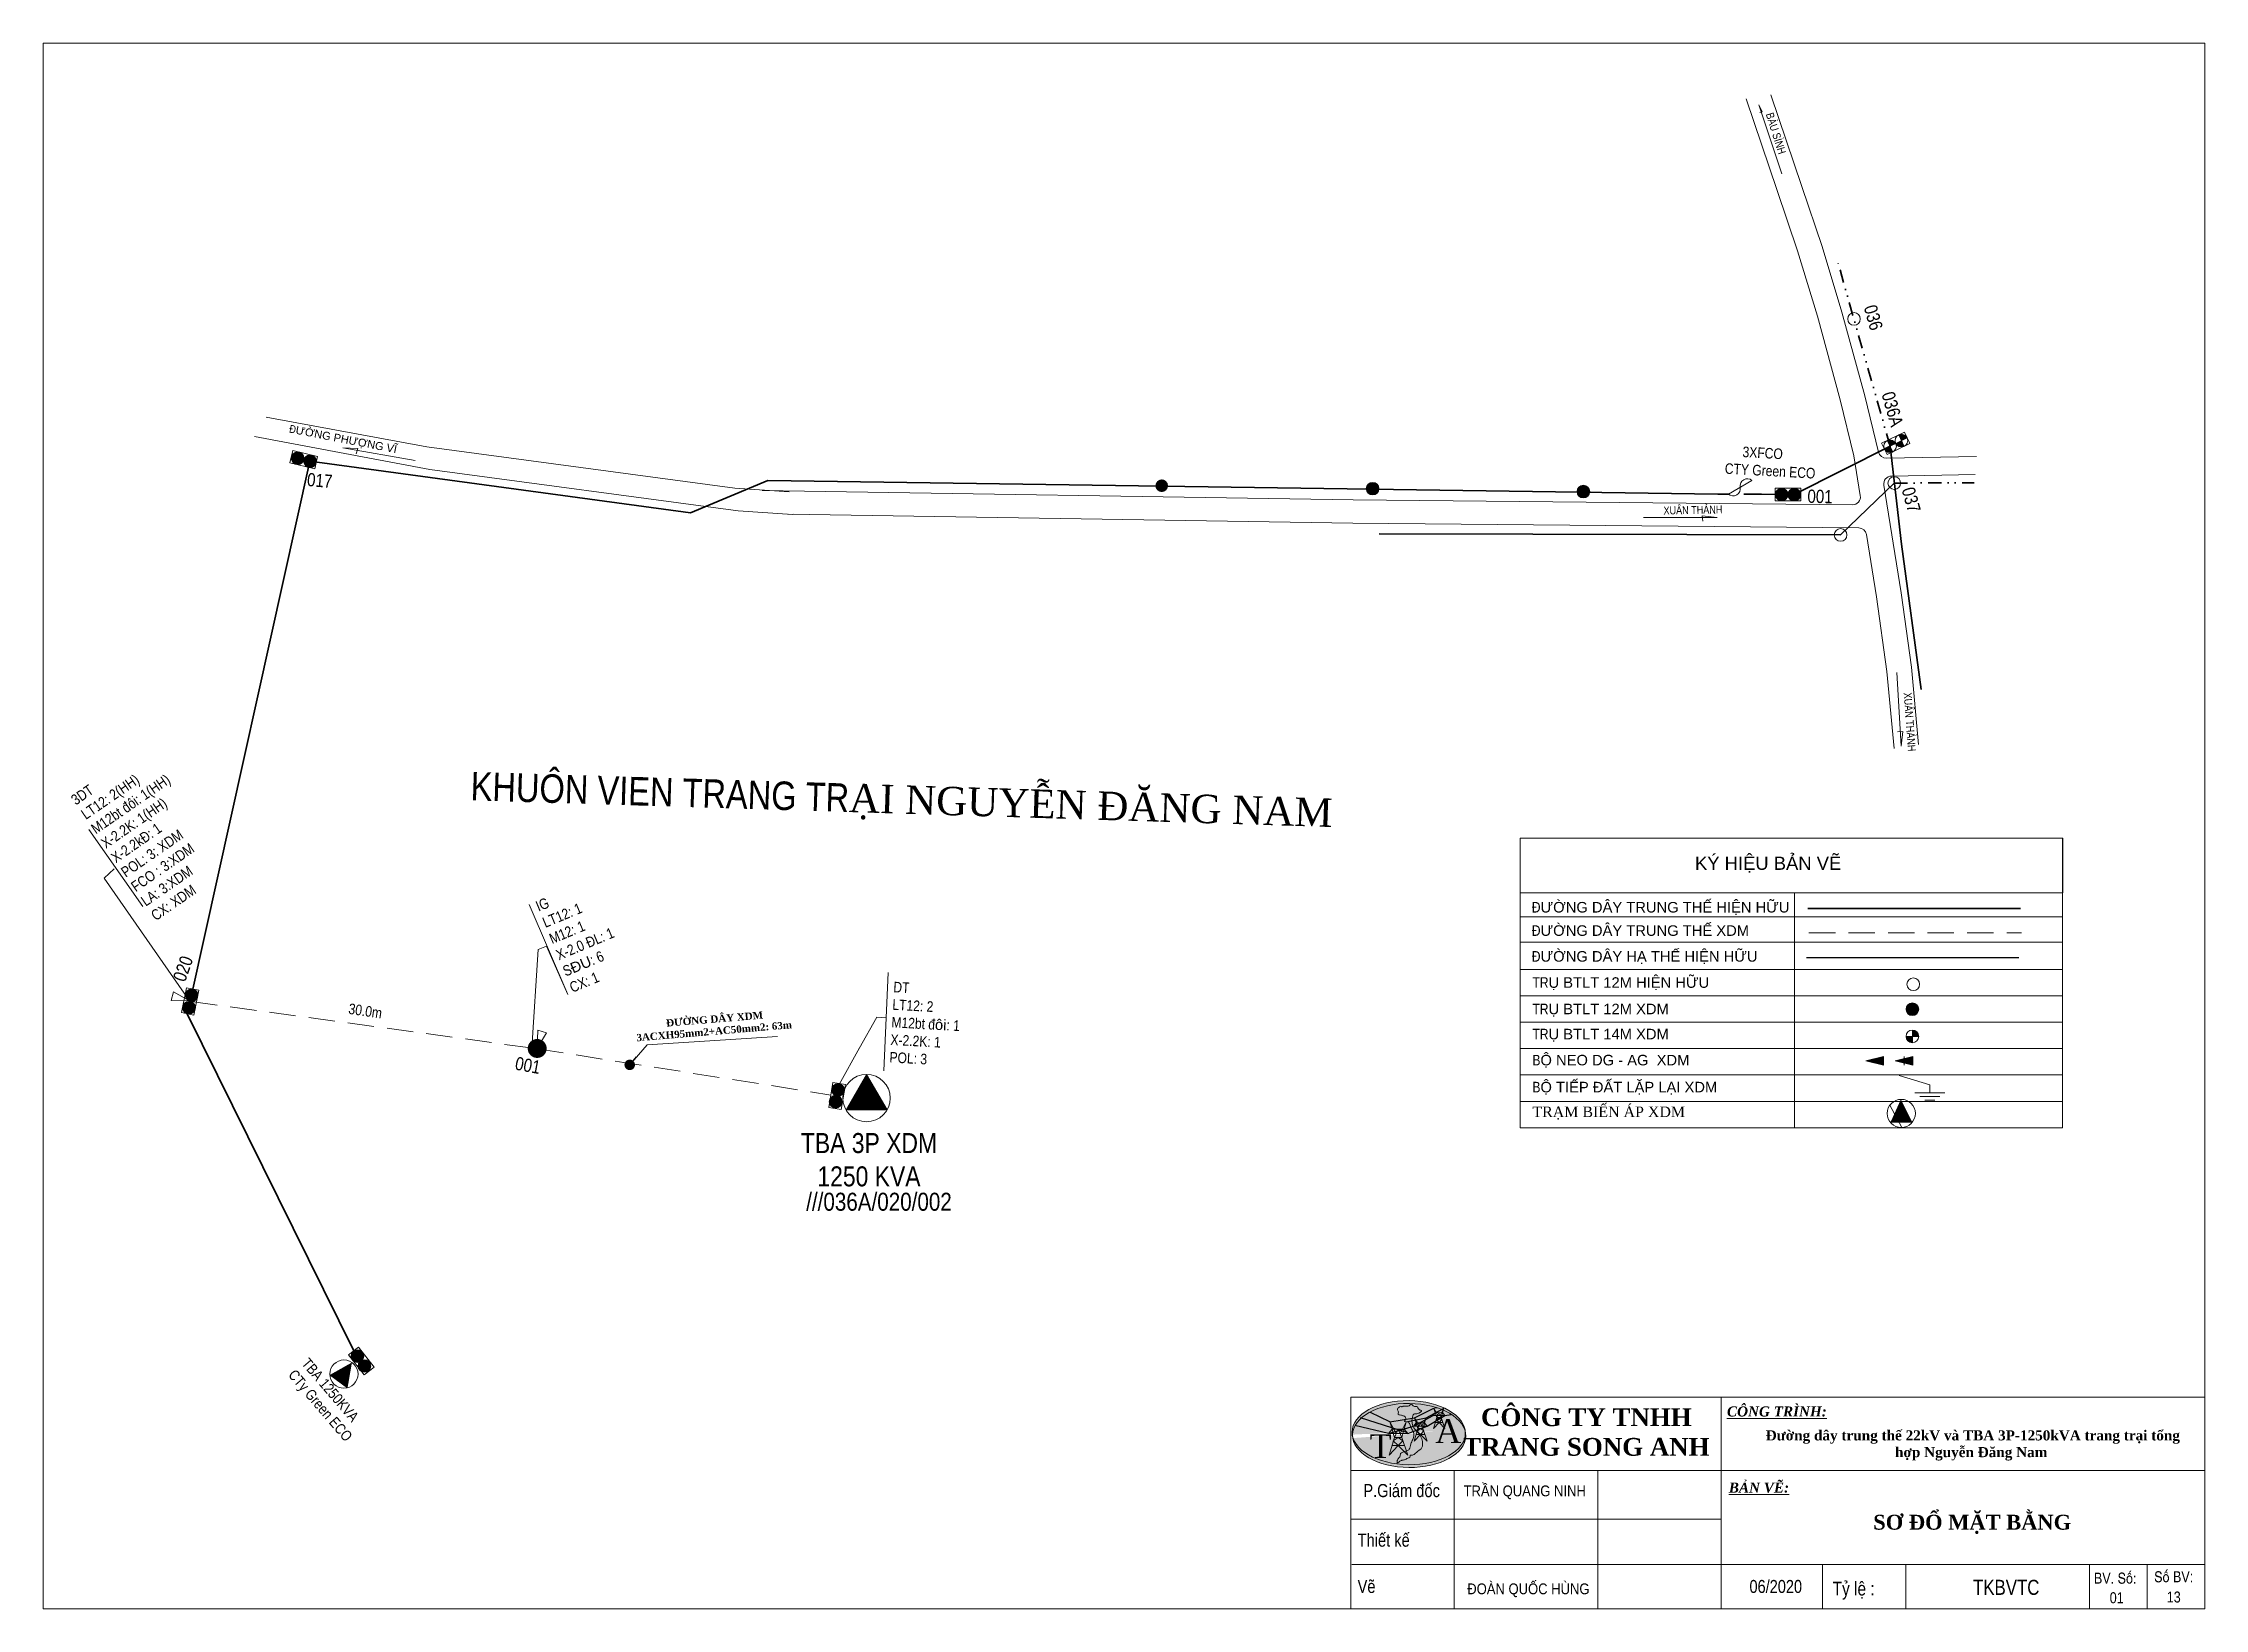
# Model space of a CAD drawing. Header units: inches. Extents: x -4084779 to -2026033, y 437003 to 865581.
# Drawn here: x -2027432.7 to -2027022.7, y 437057.9 to 437354.9 of the extents above; entities that cross this region are included whole.
import ezdxf
from ezdxf.enums import TextEntityAlignment as Align

# ---------------------------------------------------------------- set-up
doc = ezdxf.new("R2010")
doc.units = ezdxf.units.IN
doc.header["$LTSCALE"] = 0.2
doc.header["$MEASUREMENT"] = 0
doc.header["$PDMODE"] = 32
doc.linetypes.add('DASHED', pattern=[0.75, 0.5, -0.25])
doc.linetypes.add('DIVIDE2', pattern=[0.625, 0.25, -0.125, 0, -0.125, 0, -0.125])
doc.layers.get('0').update_dxf_attribs({"lineweight": 5})
doc.layers.get('Defpoints').update_dxf_attribs({"lineweight": 13})
doc.layers.add('duongcoban', color=7, linetype='Continuous')
for name, color, linetype, lineweight in [('Duongdi', 2, 'Continuous', 5), ('DZ04_XDM', 4, 'Continuous', 30), ('DZ22-Hienhuu', 4, 'DIVIDE2', 35), ('DZ22-Xaydungmoi', 3, 'Continuous', 35), ('Khung', 7, 'Continuous', 13), ('Khung ten', 7, 'Continuous', 20), ('Netmin', 210, 'Continuous', 5), ('Netnho', 21, 'Continuous', 15), ('TBA', 5, 'Continuous', 9), ('Text', 7, 'Continuous', 15), ('Tuyen 471', 3, 'Continuous', 13)]:
    doc.layers.add(name, color=color, linetype=linetype, lineweight=lineweight)
doc.styles.add('Chữ nhỏ', font='ARIALN.TTF', dxfattribs={"height": 2})
doc.styles.add('Chữ vừa đậm', font='arial.ttf', dxfattribs={"height": 2.5})
doc.styles.add('ktenBCKT_6o$0$VN', font='arial.ttf')
doc.styles.add('V-H-C', font='VHELVCN.TTF')
doc.styles.add('VN', font='VHELVEN.TTF')
doc.styles.add('Vni-helvecondense', font='VHELVCN.TTF')
doc.styles.add('VNI-TIME', font='VTIMESN.TTF', dxfattribs={"width": 0.9})
doc.dimstyles.new('T1000', dxfattribs={"dimtxt": 2, "dimasz": 2, "dimexe": 0, "dimexo": 0, "dimgap": 2, "dimtad": 1, "dimdec": 0, "dimzin": 0, "dimdsep": 46, "dimtxsty": 'Chữ nhỏ', "dimblk": 'ARCHTICK', "dimcen": 0.09, "dimsd1": 1, "dimsd2": 1, "dimclrd": 1, "dimclre": 1, "dimclrt": 7, "dimaunit": 1, "dimazin": 0, "dimtfac": 1, "dimtdec": 0, "dimtofl": 0, "dimtmove": 2, "dimatfit": 3, "dimldrblk": 'DOT', "dimfxl": 1, "dimtolj": 1, "dimtzin": 0, "dimlwd": 9, "dimlwe": 9, "dimarcsym": 0})

msp = doc.modelspace()

# ---------------------------------------------------------------- texts
at = {"layer": 'Khung ten', "color": 4, "attachment_point": 5, "style": 'VN'}
for s, insert, char_height, width in [(' {\\fTimes New Roman|b1|i0|c0|p18;\\H1.227x;Đường dây trung thế 22kV và TBA 3P-1250kVA trang trại tổng hợp Nguyễn Đăng Nam}', (-2027067.03, 437088.84), 1.55506, 79.0437), ('{\\fTimes New Roman|b1|i0|c0|p18;SƠ ĐỔ MẶT BẰNG}', (-2027066.84, 437073.85), 2.8224, 77.6702)]:
    msp.add_mtext(s, dxfattribs=dict(at, insert=insert, char_height=char_height, width=width))
at = {"layer": 'Netnho', "style": 'Chữ nhỏ'}
for s, insert, char_height, attachment_point, rotation in [('BÀU SÌNH', (-2027105.31, 437341.62), 1.5, 4, 287.6115), ('036', (-2027084.95, 437300.51), 2.5, 6, 285.7418), ('036A', (-2027081.06, 437282.21), 2.5, 6, 285.7418), ('Đ{\\fArial|b0|i0|c0|p34;ƯỜNG PHƯỢNG VĨ}', (-2027365.68, 437277.64), 1.5, 6, 349.0227), ('     3XFCO\\PCTY Green ECO', (-2027113.66, 437275.85), 2, 4, 356.833), ('017', (-2027377.9, 437271.69), 2.5, 6, 355.1358), ('001', (-2027093.31, 437268.8), 2.5, 6, 358.5944), ('037', (-2027077.77, 437265.93), 2.5, 6, 285.7418), ('XUÂN THÀNH', (-2027125.39, 437266.18), 1.5, 4, 1.1375), ('XUÂN THÀNH', (-2027079.1, 437231.66), 1.5, 4, 274.1361), ('3DT\\PLT12: 2(HH)\\PM12bt đôi: 1(HH)\\PX-2.2K: 1(HH)\\PX-2.2kĐ: 1\\PPOL: 3: XDM\\PFCO : 3:XDM\\PLA: 3:XDM\\PCX: XDM', (-2027419.52, 437200.07), 2, 4, 34.6274), ('KHUÔN VIEN TRANG TR{\\fTimes New Roman|b0|i0|c0|p18;ẠI NGUYỄN ĐĂNG NAM}', (-2027351.66, 437213.25), 5.4, 4, 358.2198), ('IG\\PLT12: 1\\PM12: 1\\PX-2.0 ĐL: 1\\PS{\\fArial|b0|i0|c0|p34;ĐU}: 6\\PCX: 1', (-2027335.95, 437183.3), 2, 4, 22.6113), ('020', (-2027405.4, 437181.53), 2.5, 6, 70.5321), ('DT\\PLT12: 2\\PM12bt đ{\\fArial|b0|i0|c0|p34;ôi}: 1\\PX-2.2K: 1\\PPOL: 3', (-2027271.83, 437169.15), 2, 4, 356.833), ('001', (-2027338.45, 437160.5), 2.5, 6, 349.4762), ('TBA 1250KVA\\PCTy Green ECO', (-2027384.58, 437103.69), 2, 4, 310.6168)]:
    msp.add_mtext(s, dxfattribs=dict(at, insert=insert, char_height=char_height, attachment_point=attachment_point, rotation=rotation))
at = {"layer": 'Netnho'}
for s, insert, char_height, attachment_point, style in [('KÝ HIỆU BẢN VẼ', (-2027105.55, 437199.01), 2.5, 5, 'Chữ vừa đậm'), ('Đ{\\fArial|b0|i0|c0|p34;ƯỜNG DÂY TRUNG THẾ HIỆN HỮU}', (-2027150.37, 437190.72), 2, 4, 'Chữ nhỏ'), ('Đ{\\fArial|b0|i0|c0|p34;ƯỜNG DÂY TRUNG THẾ XDM}', (-2027150.37, 437186.5), 2, 4, 'Chữ nhỏ'), ('Đ{\\fArial|b0|i0|c0|p34;ƯỜNG DÂY HẠ THẾ HIỆN HỮU}', (-2027150.37, 437181.4), 2, 4, 'Chữ nhỏ'), ('TR{\\fArial|b0|i0|c0|p34;Ụ BTLT 12M HIỆN HỮU}', (-2027150.26, 437176.44), 2, 4, 'Chữ nhỏ'), ('TR{\\fArial|b0|i0|c0|p34;Ụ BTLT 12M XDM}', (-2027150.26, 437171.42), 2, 4, 'Chữ nhỏ'), ('TR{\\fArial|b0|i0|c0|p34;Ụ BTLT 14M XDM}', (-2027150.26, 437166.66), 2, 4, 'Chữ nhỏ'), ('B{\\fArial|b0|i0|c0|p34;Ộ NEO DG - AG  XDM}', (-2027150.26, 437161.72), 2, 4, 'Chữ nhỏ'), ('B{\\fArial|b0|i0|c0|p34;Ộ TIẾP ĐẤT LẶP LẠI XDM}', (-2027150.26, 437156.6), 2, 4, 'Chữ nhỏ'), ('{\\fTimes New Roman|b0|i0|c0|p18;TRẠM BIẾN ÁP XDM}', (-2027150.26, 437151.88), 2, 4, 'Chữ nhỏ')]:
    msp.add_mtext(s, dxfattribs=dict(at, insert=insert, char_height=char_height, attachment_point=attachment_point, style=style))
at = {"layer": 'Text', "style": 'VNI-TIME', "width": 0.9}
for s, p in [('TRAÀN QUANG NINH', (-2027151.72, 437079.19)), ('ÑOAØN QUOÁC HUØNG', (-2027151.02, 437060.61))]:
    msp.add_text(s, height=2.0524, dxfattribs=at).set_placement(p, align=Align.CENTER)
at = {"layer": 'Text', "style": 'Vni-helvecondense'}
for s, p in [('BV. Soá: ', (-2027043.75, 437062.63)), (' Soá BV: ', (-2027032.98, 437062.89))]:
    msp.add_text(s, height=2.077, dxfattribs=at).set_placement(p)
for s, p in [('01', (-2027039.43, 437058.91)), ('13', (-2027028.61, 437059.05))]:
    msp.add_text(s, height=2.077, dxfattribs=at).set_placement(p, align=Align.CENTER)
at = {"layer": 'Text', "insert": (-2027305.56, 437168.56), "char_height": 1.3782, "width": 35.8207, "attachment_point": 5, "rotation": 4.8205, "style": 'V-H-C'}
msp.add_mtext('{\\fTimes New Roman|b1|i0|c0|p18; ĐƯỜNG DÂY XDM\\P3ACXH95mm2+AC50mm2: 63m}', dxfattribs=at)
at = {"layer": 'Text'}
for s, insert, char_height, width, attachment_point, style in [('TBA 3P XDM\\P1250 KVA ', (-2027276.1, 437143.02, -0.01), 3.793, 50.7252, 5, 'V-H-C'), ('///036A/020/002', (-2027274.2, 437135.05, 0), 3.4138, 45.6527, 5, 'V-H-C'), ('{\\fTimes New Roman|b1|i0|c0|p18;CÔNG TY TNHH\\PTRANG SONG ANH}', (-2027140.03, 437095.89), 3.376, 59.2484, 2, 'VN'), ('{\\fTimes New Roman|b1|i1|c0|p18;\\LCÔNG TRÌNH: }', (-2027103.89, 437095.27), 1.9037, 83.095, 5, 'ktenBCKT_6o$0$VN'), ('{\\fArial|b0|i0|c0|p34;\\W0.8;P.\\fArial|b0|i0|c238|p34;G\\fArial|b0|i0|c0|p34;iám\\fArial|b0|i0|c238|p34; đ\\fArial|b0|i0|c0|p34;ốc}', (-2027182.33, 437080.26), 2.48854, 27.7674, 4, 'VN'), ('{\\fTimes New Roman|b1|i1|c0|p18;\\LBẢN VẼ: }', (-2027107.29, 437080.82), 1.9037, 83.095, 5, 'ktenBCKT_6o$0$VN'), ('{\\fArial|b0|i0|c238|p34;\\W0.8;Thi\\fArial|b0|i0|c0|p34;ết kế }', (-2027183.42, 437070.86), 2.4885, 27.7674, 4, 'VN'), ('{\\fArial|b0|i0|c0|p34;\\W0.8;Vẽ}', (-2027183.42, 437062.08), 2.4885, 27.7674, 4, 'VN'), ('{\\W0.8; 06\\fArial|b0|i0|c238|p34;/20\\fArial|b0|i0|c0|p34;20}', (-2027109.85, 437062.07), 2.4685, 15.8379, 4, 'VN'), ('{\\fArial|b0|i0|c238|p34;\\W0.8;T\\fArial|b0|i0|c0|p34;ỷ lệ : }', (-2027093.31, 437061.29), 2.6175, 29.2066, 4, 'VN'), ('{\\W0.8;TKBVTC}', (-2027066.68, 437061.9), 2.8555, 26.5515, 4, 'VN')]:
    msp.add_mtext(s, dxfattribs=dict(at, insert=insert, char_height=char_height, width=width, attachment_point=attachment_point, style=style))

# ---------------------------------------------------------------- blocks, each defined once
blk = doc.blocks.new('TĐLL_xdm')
at = {"layer": 'Netnho'}
for points in [[(0.09, -0.03), (8.42, -2.53), (8.42, -4.71)], [(4.38, -4.71), (12.45, -4.71)], [(5.73, -5.73), (11.11, -5.73)], [(7.07, -6.74), (9.76, -6.74)]]:
    blk.add_lwpolyline(points, dxfattribs=at)
blk = doc.blocks.new('COTLOGO')
at = {"layer": 'Khung'}
for p, q in [((31209, 146956.8), (31216.6, 146966)), ((31212.1, 146981.8), (31220.3, 146966)), ((31216.6, 146966), (31212.1, 146981.8)), ((31220.3, 146966), (31216.6, 146966)), ((31219.3, 146956.8), (31216.6, 146966)), ((31220.3, 146966), (31238.6, 146966.4)), ((31220.3, 146966), (31225, 146956.8)), ((31229.3, 146966.2), (31221.5, 146949)), ((31237.1, 146949), (31229.3, 146966.2)), ((31233.6, 146956.8), (31238.4, 146966.1)), ((31238.4, 146966.1), (31246.5, 146981.8)), ((31238.6, 146966.4), (31242.1, 146966.5)), ((31242.1, 146966.5), (31239.3, 146956.8)), ((31246.5, 146981.8), (31242.1, 146966.5)), ((31246.5, 146981.8), (31242.1, 146966.5)), ((31242.1, 146966.5), (31249.6, 146956.8)), ((31219.3, 146956.8), (31209, 146956.8)), ((31221.5, 146949), (31210.6, 146911.5)), ((31210.6, 146911.5), (31229.7, 146931.8)), ((31216.5, 146931.8), (31242.8, 146931.8)), ((31225, 146956.8), (31219.3, 146956.8)), ((31221.5, 146949), (31219.3, 146956.8)), ((31229.3, 146949), (31219.3, 146941.7)), ((31219.3, 146941.7), (31229.7, 146931.8)), ((31237.1, 146949), (31221.5, 146949)), ((31225, 146956.8), (31233.6, 146956.8)), ((31239.4, 146942.1), (31229.3, 146949)), ((31229.7, 146931.8), (31239.4, 146942.1)), ((31229.7, 146931.8), (31249.6, 146911.5)), ((31233.6, 146956.8), (31239.3, 146956.8)), ((31239.3, 146956.8), (31237.1, 146949)), ((31249.6, 146911.5), (31237.1, 146949)), ((31249.6, 146956.8), (31239.3, 146956.8))]:
    blk.add_line(p, q, dxfattribs=at)
blk.add_lwpolyline([(31237.1, 146949), (31229.3, 146966.2), (31221.5, 146949)], dxfattribs=at)
blk = doc.blocks.new('LOGOTRANGSONGANH')
at = {"layer": 'duongcoban'}
h = blk.add_hatch(color=2, dxfattribs=at)
edge = h.paths.add_edge_path()
edge.add_ellipse((31308, 148604), major_axis=(-401, 4), ratio=0.565575, start_angle=-176.7666, end_angle=8.2691)
edge.add_line((30909, 148590), (30910, 148590))
edge.add_ellipse((31311, 148584), major_axis=(-401, 4), ratio=0.565575, start_angle=235.144, end_angle=359.6225, ccw=False)
edge.add_line((31542, 148768), (31555, 148775))
edge.add_line((31555, 148775), (31557, 148777))
edge.add_line((31557, 148777), (31553, 148763))
edge.add_ellipse((31311, 148584), major_axis=(-401, 4), ratio=0.565575, start_angle=188.2691, end_angle=233.3208, ccw=False)
at = {"layer": 'Khung ten'}
h = blk.add_hatch(color=256, dxfattribs=at)
edge = h.paths.add_edge_path()
edge.add_ellipse((31311, 148584), major_axis=(-401, 4), ratio=0.565575, start_angle=188.2691, end_angle=359.6225, ccw=False)
edge.add_ellipse((31308, 148604), major_axis=(-401, 4), ratio=0.565575, start_angle=-176.7666, end_angle=8.2691)
edge.add_line((30909, 148590), (30910, 148590))
h = blk.add_hatch(color=256, dxfattribs=at)
edge = h.paths.add_edge_path()
edge.add_ellipse((31308, 148604), major_axis=(-401, 4), ratio=0.565575, start_angle=8.2691, end_angle=183.2334, ccw=False)
edge.add_ellipse((31311, 148584), major_axis=(-401, 4), ratio=0.565575, start_angle=3.2334, end_angle=188.2691)
h = blk.add_hatch(color=256, dxfattribs=at)
edge = h.paths.add_edge_path()
edge.add_ellipse((31308, 148604), major_axis=(-401, 4), ratio=0.565575, start_angle=8.2691, end_angle=183.2334, ccw=False)
edge.add_ellipse((31311, 148584), major_axis=(-401, 4), ratio=0.565575, start_angle=3.2334, end_angle=188.2691)
at = {"layer": 'Text'}
h = blk.add_hatch(color=256, dxfattribs=at)
h.set_gradient(color1=(0, 0, 255), one_color=1, tint=1)
edge = h.paths.add_edge_path()
edge.add_ellipse((31308, 148604), major_axis=(-401, 4), ratio=0.565575, start_angle=-176.7666, end_angle=8.2691)
edge.add_line((30909, 148590), (30910, 148590))
edge.add_ellipse((31311, 148584), major_axis=(-401, 4), ratio=0.565575, start_angle=235.144, end_angle=359.6225, ccw=False)
edge.add_line((31542, 148768), (31555, 148775))
edge.add_line((31555, 148775), (31557, 148777))
edge.add_line((31557, 148777), (31553, 148763))
edge.add_ellipse((31311, 148584), major_axis=(-401, 4), ratio=0.565575, start_angle=188.2691, end_angle=233.3208, ccw=False)
edge = h.paths.add_edge_path()
edge.add_ellipse((31311, 148584), major_axis=(-401, 4), ratio=0.565575, start_angle=3.2334, end_angle=188.2691)
edge.add_ellipse((31308, 148604), major_axis=(-401, 4), ratio=0.565575, start_angle=8.2691, end_angle=183.2334, ccw=False)
h = blk.add_hatch(color=256, dxfattribs=at)
edge = h.paths.add_edge_path()
edge.add_spline(control_points=[(31280, 148791), (31283, 148792), (31295, 148793), (31313, 148791), (31323, 148811), (31337, 148796), (31351, 148787), (31372, 148791), (31375, 148771), (31386, 148763), (31413, 148762), (31371, 148729), (31344, 148742), (31333, 148703), (31327, 148671), (31343, 148639), (31359, 148619), (31378, 148602), (31396, 148575), (31408, 148541), (31408, 148496), (31375, 148475), (31353, 148453), (31335, 148442), (31319, 148447), (31321, 148427), (31299, 148425), (31285, 148414), (31274, 148411), (31265, 148408), (31255, 148408), (31244, 148401), (31237, 148394), (31223, 148387), (31227, 148398), (31225, 148405), (31230, 148410), (31232, 148422), (31250, 148432), (31247, 148458), (31271, 148468), (31291, 148473), (31321, 148487), (31320, 148524), (31342, 148559), (31349, 148603), (31326, 148635), (31317, 148659), (31308, 148685), (31270, 148679), (31288, 148697), (31288, 148710), (31281, 148722), (31266, 148721), (31255, 148731), (31228, 148731), (31240, 148754), (31223, 148768), (31235, 148782), (31244, 148785), (31248, 148791), (31257, 148793), (31258, 148783), (31263, 148790), (31271, 148791), (31277, 148791), (31280, 148791)], knot_values=[0, 0, 0, 0, 10.773567, 36.453253, 45.467944, 66.304528, 75.394476, 97.72162, 113.438285, 125.691122, 137.561709, 178.241766, 199.70113, 215.454863, 279.050772, 301.404412, 320.192795, 354.292474, 377.700084, 416.933464, 461.046809, 499.368775, 526.36929, 553.493597, 559.326846, 568.25424, 596.840814, 609.577735, 620.601304, 630.959304, 638.68193, 649.840298, 667.688051, 673.556752, 684.49326, 689.149317, 694.14707, 702.739777, 724.96225, 747.389868, 765.56329, 794.088827, 815.415753, 854.767285, 890.123291, 942.363889, 973.99518, 1003.178887, 1022.105113, 1049.27204, 1062.832724, 1076.02929, 1089.833819, 1096.09008, 1116.705884, 1137.436129, 1150.673139, 1174.702872, 1185.098835, 1197.262798, 1201.670622, 1209.468078, 1215.08546, 1219.532908, 1227.492771, 1237.449043, 1237.449043, 1237.449043, 1237.449043], degree=3, periodic=0)
at = {"color": 7}
blk.add_line((31488, 148777), (31513, 148779), dxfattribs=at)
at = {"layer": 'duongcoban', "color": 2}
for p, q in [((31350, 148710), (31487, 148777)), ((31432, 148710), (31555, 148775)), ((31164, 148597), (30927, 148655)), ((31300, 148602), (30967, 148710)), ((31174, 148681), (31038, 148746)), ((31164, 148597), (31343, 148651)), ((31175, 148681), (31350, 148710)), ((31291, 148681), (31432, 148710)), ((31301, 148597), (31439, 148651)), ((31343, 148651), (31481, 148726)), ((31439, 148651), (31563, 148726)), ((31563, 148726), (31608, 148733))]:
    blk.add_line(p, q, dxfattribs=at)
at = {"layer": 'Text', "extrusion": (0, 0, -1)}
for centre in [(31308, 148604), (31311, 148584)]:
    blk.add_ellipse(centre, major_axis=(-401, 4), ratio=0.565575, dxfattribs=at)
at = {"layer": 'Text'}
blk.add_spline([(31280, 148791), (31291, 148792), (31316, 148798), (31322, 148805), (31340, 148795), (31348, 148790), (31370, 148786), (31377, 148772), (31387, 148764), (31398, 148762), (31366, 148737), (31345, 148736), (31338, 148722), (31335, 148658), (31345, 148638), (31356, 148623), (31379, 148598), (31392, 148579), (31405, 148542), (31401, 148498), (31373, 148472), (31352, 148454), (31327, 148445), (31321, 148445), (31319, 148437), (31295, 148421), (31284, 148414), (31274, 148411), (31264, 148409), (31256, 148407), (31246, 148402), (31232, 148391), (31227, 148389), (31226, 148400), (31226, 148405), (31229, 148409), (31232, 148417), (31246, 148434), (31251, 148456), (31267, 148466), (31294, 148475), (31312, 148486), (31323, 148524), (31337, 148556), (31341, 148608), (31327, 148636), (31316, 148663), (31305, 148679), (31279, 148685), (31286, 148697), (31286, 148710), (31278, 148721), (31272, 148722), (31252, 148729), (31233, 148736), (31235, 148749), (31228, 148772), (31235, 148780), (31245, 148787), (31248, 148790), (31256, 148790), (31259, 148786), (31262, 148788), (31270, 148791), (31280, 148791)], degree=3, dxfattribs=at)
at = {"layer": 'duongcoban', "color": 2}
for p, xscale, yscale, zscale in [((-31811, -149302), 2.028000000002066, 2.028000000005704, 2.028000000000612), ((-74322, -348117), 3.380000000001019, 3.380000000004657, 3.380000000001019), ((-42498, -199049), 2.366000000001804, 2.36600000000908, 2.366000000000713)]:
    blk.add_blockref('COTLOGO', p, dxfattribs=dict(at, xscale=xscale, yscale=yscale, zscale=zscale))
at = {"layer": 'Text', "char_height": 169, "width": 2273.21, "attachment_point": 1}
for s, insert in [('{\\fTimes New Roman|b0|i0|c0|p18;A}', (31496, 148699)), ('{\\fTimes New Roman|b0|i0|c0|p18;T}', (31031, 148593))]:
    blk.add_mtext(s, dxfattribs=dict(at, insert=insert))
blk = doc.blocks.new('TBA 3P')
at = {"color": 0}
blk.add_lwpolyline([(0, 1.6, 0, 1.386, 0), (0, 0.4, 0, 0, 0)], format="xyseb", dxfattribs=at)
blk.add_lwpolyline([(-0.693, 0.4), (0.693, 0.4), (0, 1.6)], close=True, dxfattribs=at)
blk.add_circle((0, 0.8), 0.8, dxfattribs=at)
blk = doc.blocks.new('*D34')
at = {"layer": 'Defpoints', "color": 0, "transparency": 16777216}
for p in [(-2027405, 437173.17), (-2027339.11, 437163.47), (-2027339.09, 437163.58)]:
    blk.add_point(p, dxfattribs=at)
at = {"layer": 'Netmin', "color": 1, "lineweight": 9, "transparency": 16777216}
for p, q in [((-2027405, 437173.17), (-2027405.02, 437173.06)), ((-2027339.09, 437163.58), (-2027339.11, 437163.47))]:
    blk.add_line(p, q, dxfattribs=at)
at = {"layer": 'Netmin', "color": 7, "transparency": 16777216, "insert": (-2027371.63, 437171.26), "char_height": 2, "attachment_point": 5, "rotation": 351.7225, "style": 'Chữ nhỏ'}
blk.add_mtext('\\A1;30.0m', dxfattribs=at)
blk = doc.blocks.new('_ArchTick')
at = {"color": 0, "linetype": 'ByBlock', "const_width": 0.15}
blk.add_lwpolyline([(-0.5, -0.5), (0.5, 0.5)], dxfattribs=at)
blk = doc.blocks.new('_Dot')
at = {"color": 0, "linetype": 'ByBlock', "lineweight": -2}
blk.add_line((-0.5, 0), (-1, 0), dxfattribs=at)
at = {"color": 0, "linetype": 'ByBlock', "const_width": 0.5}
blk.add_lwpolyline([(-0.25, 0, 1), (0.25, 0, 1)], format="xyb", close=True, dxfattribs=at)

# ---------------------------------------------------------------- dimensions: what is measured, and where the dimension line sits
at = {"layer": 'Netmin'}
dim = msp.add_aligned_dim(p1=(-2027405, 437173.17), p2=(-2027339.09, 437163.58), distance=-0.11, text='30.0m', dimstyle='T1000', override={"dimpost": 'm'}, dxfattribs=at)
dim.commit()
dim.dimension.update_dxf_attribs({"geometry": '*D34', "text_midpoint": (-2027371.63, 437171.26)})

# ---------------------------------------------------------------- hatches: boundary and pattern name
at = {"layer": 'Netnho'}
h = msp.add_hatch(color=256, dxfattribs=at)
edge = h.paths.add_edge_path()
edge.add_arc((-2027384.48, 437276.13), 1.2, 0, 360)
h = msp.add_hatch(color=256, dxfattribs=at)
h.paths.add_polyline_path([(-2027082.43, 437278.41), (-2027083.51, 437277.89, 0.40971), (-2027081.93, 437277.32, 0.00385), (-2027081.91, 437277.33)])
h.paths.add_polyline_path([(-2027081.35, 437278.93, 0.40971), (-2027082.93, 437279.5, 0.00385), (-2027082.95, 437279.49), (-2027082.43, 437278.41)])
h = msp.add_hatch(color=256, dxfattribs=at)
h.paths.add_polyline_path([(-2027080.26, 437279.46), (-2027081.34, 437278.94, 0.40971), (-2027079.76, 437278.37, 0.00385), (-2027079.74, 437278.38)])
h.paths.add_polyline_path([(-2027079.18, 437279.98, 0.40971), (-2027080.76, 437280.55, 0.00385), (-2027080.78, 437280.54), (-2027080.26, 437279.46)])
h = msp.add_hatch(color=256, dxfattribs=at)
edge = h.paths.add_edge_path()
edge.add_arc((-2027382.14, 437275.56), 1.2, 0, 360)
h = msp.add_hatch(color=256, dxfattribs=at)
edge = h.paths.add_edge_path()
edge.add_arc((-2027220.57, 437270.91), 1.2, 0, 360)
h = msp.add_hatch(color=256, dxfattribs=at)
edge = h.paths.add_edge_path()
edge.add_arc((-2027180.57, 437270.35), 1.2, 0, 360)
h = msp.add_hatch(color=256, dxfattribs=at)
edge = h.paths.add_edge_path()
edge.add_arc((-2027140.58, 437269.79), 1.2, 0, 360)
h = msp.add_hatch(color=256, dxfattribs=at)
edge = h.paths.add_edge_path()
edge.add_arc((-2027103, 437269.24), 1.2, 0, 360)
h = msp.add_hatch(color=256, dxfattribs=at)
edge = h.paths.add_edge_path()
edge.add_arc((-2027100.58, 437269.23), 1.2, 0, 360)
h = msp.add_hatch(color=256, dxfattribs=at)
edge = h.paths.add_edge_path()
edge.add_arc((-2027404.59, 437174.26), 1.2, 0, 360)
h = msp.add_hatch(color=256, dxfattribs=at)
edge = h.paths.add_edge_path()
edge.add_arc((-2027405.06, 437171.89), 1.2, 0, 360)
h = msp.add_hatch(color=256, dxfattribs=at)
edge = h.paths.add_edge_path()
edge.add_arc((-2027078.18, 437171.6), 1.2, 0, 360)
h = msp.add_hatch(color=256, dxfattribs=at)
h.paths.add_polyline_path([(-2027078.18, 437166.44), (-2027076.98, 437166.44, 0.414214), (-2027078.18, 437167.64)])
h.paths.add_polyline_path([(-2027079.38, 437166.44, 0.414214), (-2027078.18, 437165.24), (-2027078.18, 437166.44)])
h = msp.add_hatch(color=256, dxfattribs=at)
edge = h.paths.add_edge_path()
edge.add_arc((-2027339.03, 437164.15), 1.8, 0, 360)
for points in [[(-2027083.66, 437160.96), (-2027083.66, 437162.64), (-2027087.02, 437161.8)], [(-2027078.09, 437160.96), (-2027078.09, 437162.64), (-2027081.45, 437161.8)], [(-2027080.37, 437154.5), (-2027082.35, 437150.12), (-2027078.2, 437150.16)], [(-2027374.17, 437104.58), (-2027378.36, 437102.22), (-2027374.99, 437099.8)]]:
    msp.add_hatch(color=256, dxfattribs=at).paths.add_polyline_path(points)
h = msp.add_hatch(color=256, dxfattribs=at)
edge = h.paths.add_edge_path()
edge.add_arc((-2027282.42, 437154.04), 1.2, 0, 360)
h = msp.add_hatch(color=256, dxfattribs=at)
edge = h.paths.add_edge_path()
edge.add_arc((-2027281.97, 437156.3), 1.2, 0, 360)
h = msp.add_hatch(color=256, dxfattribs=at)
edge = h.paths.add_edge_path()
edge.add_arc((-2027373.13, 437105.78), 1.2, 0, 360)
h = msp.add_hatch(color=256, dxfattribs=at)
edge = h.paths.add_edge_path()
edge.add_arc((-2027371.79, 437103.91), 1.2, 0, 360)

# ---------------------------------------------------------------- linework, layer by layer
at = {"color": 0}
msp.add_lwpolyline([(-2027108.61, 437271.9, 0.707499), (-2027110.84, 437270.61, -0.707499), (-2027113.08, 437269.32, -5.301682)], format="xyb", dxfattribs=at)
msp.add_lwpolyline([(-2027108.61, 437271.9), (-2027113.08, 437269.32)], dxfattribs=at)
at = {"layer": 'Duongdi'}
for points in [[(-2027296.33, 437270), (-2027184.26, 437268.22, 0.00154), (-2027184.25, 437268.22), (-2027089.56, 437267.29, 0.464552), (-2027088.07, 437269.03), (-2027089.28, 437276.6), (-2027091.88, 437287.19), (-2027096.2, 437303.07), (-2027099.96, 437315.49), (-2027103.83, 437326.91), (-2027109.71, 437344.28)], [(-2027105.05, 437345.05), (-2027099.17, 437327.68), (-2027095.31, 437316.26), (-2027091.54, 437303.84), (-2027087.22, 437287.96), (-2027084.6, 437277.27, 0.350366), (-2027083.12, 437276.13), (-2027066.01, 437276.44)], [(-2027066.3, 437273.02), (-2027082.15, 437272.74, 0.456117), (-2027083.6, 437271), (-2027080.33, 437250.61), (-2027078.37, 437236.46), (-2027077, 437221.82)], [(-2027081.66, 437221.05), (-2027083.03, 437235.68), (-2027084.99, 437249.84), (-2027086.88, 437261.63, 0.365605), (-2027088.35, 437262.89), (-2027184.29, 437263.83, -0.00154), (-2027184.3, 437263.83), (-2027291.37, 437265.52)]]:
    msp.add_lwpolyline(points, format="xyb", dxfattribs=at)
for points in [[(-2027102.97, 437330.1), (-2027107.33, 437343.16), (-2027106.66, 437341.87), (-2027107.1, 437341.72)], [(-2027390.44, 437283.9), (-2027359.98, 437278.26), (-2027301.53, 437270.44), (-2027291.24, 437269.77)], [(-2027290.43, 437265.52), (-2027290.63, 437265.47), (-2027300.93, 437266.14), (-2027359.38, 437273.96), (-2027392.66, 437280.23)], [(-2027362.17, 437275.71), (-2027375.91, 437278.08), (-2027373.08, 437277.94), (-2027373.35, 437276.95)], [(-2027129.18, 437264.87), (-2027115.24, 437264.86), (-2027118.05, 437265.2), (-2027117.95, 437264.19)], [(-2027081.13, 437235.48), (-2027080.34, 437221.47), (-2027080, 437224.28), (-2027081.01, 437224.19)]]:
    msp.add_lwpolyline(points, dxfattribs=at)
at = {"layer": 'DZ04_XDM'}
msp.add_lwpolyline([(-2027098.3, 437181.4), (-2027057.99, 437181.4)], dxfattribs=at)
at = {"layer": 'DZ22-Hienhuu', "ltscale": 50}
msp.add_line((-2027081.62, 437271.4), (-2027066.44, 437271.48), dxfattribs=at)
msp.add_lwpolyline([(-2027082.43, 437278.41), (-2027092.29, 437313.19)], dxfattribs=at)
at = {"layer": 'DZ22-Xaydungmoi'}
for p, q in [((-2027115.06, 437269.32), (-2027113.08, 437269.32)), ((-2027110.14, 437269.32), (-2027106.81, 437269.32)), ((-2027081.63, 437271.4), (-2027091.8, 437261.58)), ((-2027091.8, 437261.58), (-2027179.31, 437261.8)), ((-2027405.41, 437170.74), (-2027373.82, 437106.76))]:
    msp.add_line(p, q, dxfattribs=at)
for points in [[(-2027082.43, 437278.41), (-2027100.58, 437269.23), (-2027107.21, 437269.32)], [(-2027082.43, 437278.41), (-2027080.23, 437259.85), (-2027076.51, 437232.24)], [(-2027382.14, 437275.56), (-2027404.59, 437174.26)], [(-2027309.96, 437265.77), (-2027382.14, 437275.56)], [(-2027295.31, 437271.9), (-2027309.96, 437265.77)], [(-2027115.06, 437269.32), (-2027295.31, 437271.9)], [(-2027098.02, 437190.68), (-2027057.71, 437190.68)]]:
    msp.add_lwpolyline(points, dxfattribs=at)
at = {"layer": 'Khung'}
for points in [[(-2027022.73, 437057.85), (-2027022.73, 437098.02), (-2027184.68, 437098.02), (-2027184.68, 437057.85)], [(-2027114.47, 437098.02), (-2027114.47, 437057.85)], [(-2027184.68, 437084.06), (-2027022.73, 437084.06)], [(-2027165.12, 437057.85), (-2027165.12, 437084.06)], [(-2027137.87, 437057.85), (-2027137.87, 437084.06)], [(-2027184.68, 437074.85), (-2027114.47, 437074.85)], [(-2027184.48, 437066.25), (-2027022.73, 437066.25)], [(-2027095.22, 437066.25), (-2027095.22, 437057.85)], [(-2027079.42, 437066.25), (-2027079.42, 437057.85)], [(-2027044.58, 437066.25), (-2027044.58, 437057.85)], [(-2027033.68, 437066.25), (-2027033.68, 437057.85)], [(-2027184.68, 437057.85), (-2027022.73, 437057.85)]]:
    msp.add_lwpolyline(points, dxfattribs=at)
at = {"layer": 'Netmin'}
msp.add_lwpolyline([(-2027432.73, 437057.85), (-2027022.73, 437057.85), (-2027022.73, 437354.85), (-2027432.73, 437354.85)], close=True, dxfattribs=at)
at = {"layer": 'Netnho'}
for p, q in [((-2027081.35, 437278.93), (-2027083.51, 437277.89)), ((-2027081.91, 437277.33), (-2027082.95, 437279.49)), ((-2027079.18, 437279.98), (-2027081.34, 437278.94)), ((-2027079.74, 437278.38), (-2027080.78, 437280.54)), ((-2027421.14, 437196.45), (-2027419.25, 437198.2)), ((-2027405, 437173.17), (-2027421.14, 437196.45)), ((-2027100.54, 437193.67), (-2027100.54, 437149.12)), ((-2027152.58, 437189.12), (-2027049.71, 437189.12)), ((-2027152.58, 437184.33), (-2027049.71, 437184.33)), ((-2027152.58, 437179.12), (-2027049.71, 437179.12)), ((-2027152.58, 437174.12), (-2027049.71, 437174.12)), ((-2027152.58, 437169.12), (-2027049.71, 437169.12)), ((-2027078.18, 437167.64), (-2027078.18, 437165.24)), ((-2027152.58, 437164.12), (-2027049.71, 437164.12)), ((-2027079.38, 437166.44), (-2027076.98, 437166.44)), ((-2027152.58, 437159.12), (-2027049.71, 437159.12)), ((-2027152.58, 437154.12), (-2027049.71, 437154.12)), ((-2027082.48, 437153.37), (-2027080.16, 437149.16)), ((-2027152.58, 437149.12), (-2027049.71, 437149.12)), ((-2027082.35, 437150.12), (-2027078.2, 437150.16)), ((-2027378.36, 437102.22), (-2027374.99, 437099.8))]:
    msp.add_line(p, q, dxfattribs=at)
for points in [[(-2027385.36, 437277.58), (-2027380.68, 437276.45), (-2027381.23, 437274.13), (-2027385.92, 437275.26)], [(-2027078.65, 437278.89), (-2027083, 437276.81), (-2027084.03, 437278.97), (-2027079.68, 437281.05)], [(-2027104.19, 437270.44), (-2027099.37, 437270.44), (-2027099.37, 437268.05), (-2027104.19, 437268.05)], [(-2027152.58, 437193.67), (-2027049.68, 437193.67), (-2027049.68, 437204.02), (-2027152.58, 437204.02)], [(-2027152.58, 437204.02), (-2027049.71, 437204.02), (-2027049.71, 437149.12), (-2027152.58, 437149.12)], [(-2027406.47, 437170.95), (-2027405.54, 437175.68), (-2027403.19, 437175.22), (-2027404.13, 437170.49)], [(-2027283.72, 437152.94), (-2027282.93, 437157.7), (-2027280.58, 437157.31), (-2027281.37, 437152.55)], [(-2027371.88, 437102.21), (-2027374.81, 437106.03), (-2027372.92, 437107.48), (-2027369.98, 437103.66)]]:
    msp.add_lwpolyline(points, close=True, dxfattribs=at)
for points in [[(-2027424.05, 437205.68), (-2027413.83, 437191.09)], [(-2027340.04, 437164.22), (-2027338.83, 437182.92), (-2027337.24, 437183.58), (-2027333.23, 437174.36), (-2027340.58, 437191.49)], [(-2027408.47, 437173.27), (-2027405, 437173.17), (-2027408.01, 437174.89), (-2027408.47, 437173.27)], [(-2027277.93, 437164.15), (-2027274.59, 437170.06), (-2027272.87, 437169.97), (-2027273.27, 437159.92), (-2027272.44, 437178.54)], [(-2027338.89, 437167.62), (-2027339.06, 437164.16), (-2027337.28, 437167.14), (-2027338.89, 437167.62)], [(-2027281.78, 437157.33), (-2027277.87, 437164.26)], [(-2027083.66, 437162.64), (-2027087.02, 437161.8), (-2027083.66, 437160.96), (-2027083.66, 437162.64)], [(-2027078.09, 437162.64), (-2027081.45, 437161.8), (-2027078.09, 437160.96), (-2027078.09, 437162.64)], [(-2027079.77, 437162.64), (-2027079.77, 437160.96)]]:
    msp.add_lwpolyline(points, dxfattribs=at)
for centre, radius in [((-2027089.26, 437302.54), 1.2), ((-2027384.48, 437276.13), 1.2), ((-2027082.43, 437278.41), 1.2), ((-2027080.26, 437279.46), 1.2), ((-2027382.14, 437275.56), 1.2), ((-2027180.57, 437270.35), 1.2), ((-2027140.58, 437269.79), 1.2), ((-2027103, 437269.24), 1.2), ((-2027100.58, 437269.23), 1.2), ((-2027081.62, 437271.4), 1.2), ((-2027091.8, 437261.58), 1.2), ((-2027404.59, 437174.26), 1.2), ((-2027078.03, 437176.32), 1.2), ((-2027405.06, 437171.89), 1.2), ((-2027078.18, 437171.6), 1.2), ((-2027078.18, 437166.44), 1.2), ((-2027282.42, 437154.04), 1.2), ((-2027281.97, 437156.3), 1.2), ((-2027080.29, 437151.83), 2.67), ((-2027373.13, 437105.78), 1.2), ((-2027371.79, 437103.91), 1.2), ((-2027375.69, 437102.38), 2.67)]:
    msp.add_circle(centre, radius, dxfattribs=at)
at = {"layer": 'Tuyen 471', "linetype": 'DASHED', "ltscale": 50}
for points in [[(-2027097.8, 437186.06), (-2027057.49, 437186.06)], [(-2027404.67, 437173.06), (-2027339.06, 437164.09)], [(-2027339.06, 437164.09), (-2027283.33, 437155.32)]]:
    msp.add_lwpolyline(points, dxfattribs=at)

# ---------------------------------------------------------------- block references
at = {"color": 0, "xscale": 0.02679197723045945, "yscale": 0.02679197728866711, "zscale": 0.02679197728130222}
msp.add_blockref('LOGOTRANGSONGANH', (-2028012.53, 433109.87), dxfattribs=at)
at = {"layer": 'Netnho', "xscale": 0.6999999999534339, "yscale": 0.6999999999970896, "zscale": 0.7}
msp.add_blockref('TĐLL_xdm', (-2027080.76, 437159.05), dxfattribs=at)
at = {"layer": 'TBA', "color": 3, "xscale": 5.619459625566378, "yscale": 5.619459625566378, "zscale": 5.619459625558064}
msp.add_blockref('TBA 3P', (-2027276.56, 437150.24), dxfattribs=at)

msp.set_redraw_order([(e.dxf.handle, doc.entitydb.next_handle()) for e in msp.query("TEXT MTEXT ATTDEF DIMENSION ARC_DIMENSION")])  # texts and dimensions are drawn at this point

# ---------------------------------------------------------------- leaders
at = {"layer": 'Netmin'}
msp.add_leader([(-2027321.48, 437161.04), (-2027318.2, 437164.83), (-2027293.44, 437166.44)], dimstyle='T1000', override={"dimgap": 2, "dimtad": 0}, dxfattribs=at)

doc.saveas('drawing.dxf')
